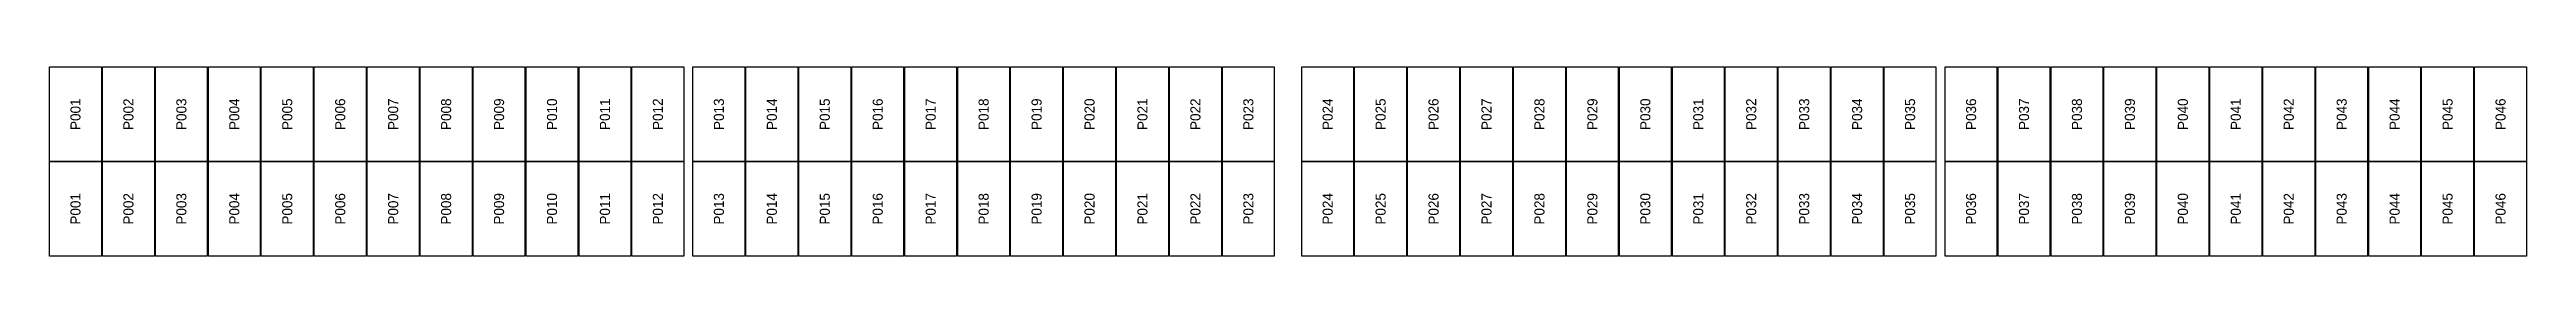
# Model space of a CAD drawing. Extents: x 296295 to 296770, y 651564 to 652121.
# Drawn here: x 296576.9 to 296631, y 651564.1 to 651568.2 of the extents above; entities that cross this region are included whole.
import ezdxf
from ezdxf.enums import TextEntityAlignment as Align

# ---------------------------------------------------------------- set-up
doc = ezdxf.new("R2010")
doc.units = 0

msp = doc.modelspace()

# ---------------------------------------------------------------- texts
at = {"layer": 'PANEL_POSITION'}
for s, p in [('P001', (296577.442, 651567.211)), ('P002', (296578.6, 651567.211)), ('P003', (296579.758, 651567.211)), ('P004', (296580.916, 651567.211)), ('P005', (296582.074, 651567.211)), ('P006', (296583.232, 651567.211)), ('P007', (296584.39, 651567.211)), ('P008', (296585.548, 651567.211)), ('P009', (296586.706, 651567.211)), ('P010', (296587.864, 651567.211)), ('P011', (296589.022, 651567.211)), ('P012', (296590.18, 651567.211)), ('P013', (296591.514, 651567.211)), ('P014', (296592.672, 651567.211)), ('P015', (296593.83, 651567.211)), ('P016', (296594.988, 651567.211)), ('P017', (296596.146, 651567.211)), ('P018', (296597.304, 651567.211)), ('P019', (296598.462, 651567.211)), ('P020', (296599.62, 651567.211)), ('P021', (296600.778, 651567.211)), ('P022', (296601.936, 651567.211)), ('P023', (296603.094, 651567.211)), ('P024', (296604.828, 651567.211)), ('P025', (296605.986, 651567.211)), ('P026', (296607.144, 651567.211)), ('P027', (296608.302, 651567.211)), ('P028', (296609.46, 651567.211)), ('P029', (296610.618, 651567.211)), ('P030', (296611.776, 651567.211)), ('P031', (296612.934, 651567.211)), ('P032', (296614.092, 651567.211)), ('P033', (296615.25, 651567.211)), ('P034', (296616.408, 651567.211)), ('P035', (296617.566, 651567.211)), ('P036', (296618.9, 651567.211)), ('P037', (296620.058, 651567.211)), ('P038', (296621.216, 651567.211)), ('P039', (296622.374, 651567.211)), ('P040', (296623.532, 651567.211)), ('P041', (296624.69, 651567.211)), ('P042', (296625.848, 651567.211)), ('P043', (296627.006, 651567.211)), ('P044', (296628.164, 651567.211)), ('P045', (296629.322, 651567.211)), ('P046', (296630.48, 651567.211)), ('P001', (296577.442, 651565.148)), ('P002', (296578.6, 651565.148)), ('P003', (296579.758, 651565.148)), ('P004', (296580.916, 651565.148)), ('P005', (296582.074, 651565.148)), ('P006', (296583.232, 651565.148)), ('P007', (296584.39, 651565.148)), ('P008', (296585.548, 651565.148)), ('P009', (296586.706, 651565.148)), ('P010', (296587.864, 651565.148)), ('P011', (296589.022, 651565.148)), ('P012', (296590.18, 651565.148)), ('P013', (296591.514, 651565.148)), ('P014', (296592.672, 651565.148)), ('P015', (296593.83, 651565.148)), ('P016', (296594.988, 651565.148)), ('P017', (296596.146, 651565.148)), ('P018', (296597.304, 651565.148)), ('P019', (296598.462, 651565.148)), ('P020', (296599.62, 651565.148)), ('P021', (296600.778, 651565.148)), ('P022', (296601.936, 651565.148)), ('P023', (296603.094, 651565.148)), ('P024', (296604.828, 651565.148)), ('P025', (296605.986, 651565.148)), ('P026', (296607.144, 651565.148)), ('P027', (296608.302, 651565.148)), ('P028', (296609.46, 651565.148)), ('P029', (296610.618, 651565.148)), ('P030', (296611.776, 651565.148)), ('P031', (296612.934, 651565.148)), ('P032', (296614.092, 651565.148)), ('P033', (296615.25, 651565.148)), ('P034', (296616.408, 651565.148)), ('P035', (296617.566, 651565.148)), ('P036', (296618.9, 651565.148)), ('P037', (296620.058, 651565.148)), ('P038', (296621.216, 651565.148)), ('P039', (296622.374, 651565.148)), ('P040', (296623.532, 651565.148)), ('P041', (296624.69, 651565.148)), ('P042', (296625.848, 651565.148)), ('P043', (296627.006, 651565.148)), ('P044', (296628.164, 651565.148)), ('P045', (296629.322, 651565.148)), ('P046', (296630.48, 651565.148))]:
    msp.add_text(s, height=0.22, rotation=90, dxfattribs=at).set_placement(p, align=Align.MIDDLE_CENTER)

# ---------------------------------------------------------------- linework, layer by layer
at = {"layer": 'PANELS_MASTER'}
for points in [[(296576.875, 651568.243), (296578.009, 651568.243), (296578.009, 651566.18), (296576.875, 651566.18)], [(296578.033, 651568.243), (296579.167, 651568.243), (296579.167, 651566.18), (296578.033, 651566.18)], [(296579.191, 651568.243), (296580.325, 651568.243), (296580.325, 651566.18), (296579.191, 651566.18)], [(296580.349, 651568.243), (296581.483, 651568.243), (296581.483, 651566.18), (296580.349, 651566.18)], [(296581.507, 651568.243), (296582.641, 651568.243), (296582.641, 651566.18), (296581.507, 651566.18)], [(296582.665, 651568.243), (296583.799, 651568.243), (296583.799, 651566.18), (296582.665, 651566.18)], [(296583.823, 651568.243), (296584.957, 651568.243), (296584.957, 651566.18), (296583.823, 651566.18)], [(296584.981, 651568.243), (296586.115, 651568.243), (296586.115, 651566.18), (296584.981, 651566.18)], [(296586.139, 651568.243), (296587.273, 651568.243), (296587.273, 651566.18), (296586.139, 651566.18)], [(296587.297, 651568.243), (296588.431, 651568.243), (296588.431, 651566.18), (296587.297, 651566.18)], [(296588.455, 651568.243), (296589.589, 651568.243), (296589.589, 651566.18), (296588.455, 651566.18)], [(296589.613, 651568.243), (296590.747, 651568.243), (296590.747, 651566.18), (296589.613, 651566.18)], [(296590.947, 651568.243), (296592.081, 651568.243), (296592.081, 651566.18), (296590.947, 651566.18)], [(296592.105, 651568.243), (296593.239, 651568.243), (296593.239, 651566.18), (296592.105, 651566.18)], [(296593.263, 651568.243), (296594.397, 651568.243), (296594.397, 651566.18), (296593.263, 651566.18)], [(296594.421, 651568.243), (296595.555, 651568.243), (296595.555, 651566.18), (296594.421, 651566.18)], [(296595.579, 651568.243), (296596.713, 651568.243), (296596.713, 651566.18), (296595.579, 651566.18)], [(296596.737, 651568.243), (296597.871, 651568.243), (296597.871, 651566.18), (296596.737, 651566.18)], [(296597.895, 651568.243), (296599.029, 651568.243), (296599.029, 651566.18), (296597.895, 651566.18)], [(296599.053, 651568.243), (296600.187, 651568.243), (296600.187, 651566.18), (296599.053, 651566.18)], [(296600.211, 651568.243), (296601.345, 651568.243), (296601.345, 651566.18), (296600.211, 651566.18)], [(296601.369, 651568.243), (296602.503, 651568.243), (296602.503, 651566.18), (296601.369, 651566.18)], [(296602.527, 651568.243), (296603.661, 651568.243), (296603.661, 651566.18), (296602.527, 651566.18)], [(296604.261, 651568.243), (296605.395, 651568.243), (296605.395, 651566.18), (296604.261, 651566.18)], [(296605.419, 651568.243), (296606.553, 651568.243), (296606.553, 651566.18), (296605.419, 651566.18)], [(296606.577, 651568.243), (296607.711, 651568.243), (296607.711, 651566.18), (296606.577, 651566.18)], [(296607.735, 651568.243), (296608.869, 651568.243), (296608.869, 651566.18), (296607.735, 651566.18)], [(296608.893, 651568.243), (296610.027, 651568.243), (296610.027, 651566.18), (296608.893, 651566.18)], [(296610.051, 651568.243), (296611.185, 651568.243), (296611.185, 651566.18), (296610.051, 651566.18)], [(296611.209, 651568.243), (296612.343, 651568.243), (296612.343, 651566.18), (296611.209, 651566.18)], [(296612.367, 651568.243), (296613.501, 651568.243), (296613.501, 651566.18), (296612.367, 651566.18)], [(296613.525, 651568.243), (296614.659, 651568.243), (296614.659, 651566.18), (296613.525, 651566.18)], [(296614.683, 651568.243), (296615.817, 651568.243), (296615.817, 651566.18), (296614.683, 651566.18)], [(296615.841, 651568.243), (296616.975, 651568.243), (296616.975, 651566.18), (296615.841, 651566.18)], [(296616.999, 651568.243), (296618.133, 651568.243), (296618.133, 651566.18), (296616.999, 651566.18)], [(296618.333, 651568.243), (296619.467, 651568.243), (296619.467, 651566.18), (296618.333, 651566.18)], [(296619.491, 651568.243), (296620.625, 651568.243), (296620.625, 651566.18), (296619.491, 651566.18)], [(296620.649, 651568.243), (296621.783, 651568.243), (296621.783, 651566.18), (296620.649, 651566.18)], [(296621.807, 651568.243), (296622.941, 651568.243), (296622.941, 651566.18), (296621.807, 651566.18)], [(296622.965, 651568.243), (296624.099, 651568.243), (296624.099, 651566.18), (296622.965, 651566.18)], [(296624.123, 651568.243), (296625.257, 651568.243), (296625.257, 651566.18), (296624.123, 651566.18)], [(296625.281, 651568.243), (296626.415, 651568.243), (296626.415, 651566.18), (296625.281, 651566.18)], [(296626.439, 651568.243), (296627.573, 651568.243), (296627.573, 651566.18), (296626.439, 651566.18)], [(296627.597, 651568.243), (296628.731, 651568.243), (296628.731, 651566.18), (296627.597, 651566.18)], [(296628.755, 651568.243), (296629.889, 651568.243), (296629.889, 651566.18), (296628.755, 651566.18)], [(296629.913, 651568.243), (296631.047, 651568.243), (296631.047, 651566.18), (296629.913, 651566.18)], [(296576.875, 651566.18), (296578.009, 651566.18), (296578.009, 651564.117), (296576.875, 651564.117)], [(296578.033, 651566.18), (296579.167, 651566.18), (296579.167, 651564.117), (296578.033, 651564.117)], [(296579.191, 651566.18), (296580.325, 651566.18), (296580.325, 651564.117), (296579.191, 651564.117)], [(296580.349, 651566.18), (296581.483, 651566.18), (296581.483, 651564.117), (296580.349, 651564.117)], [(296581.507, 651566.18), (296582.641, 651566.18), (296582.641, 651564.117), (296581.507, 651564.117)], [(296582.665, 651566.18), (296583.799, 651566.18), (296583.799, 651564.117), (296582.665, 651564.117)], [(296583.823, 651566.18), (296584.957, 651566.18), (296584.957, 651564.117), (296583.823, 651564.117)], [(296584.981, 651566.18), (296586.115, 651566.18), (296586.115, 651564.117), (296584.981, 651564.117)], [(296586.139, 651566.18), (296587.273, 651566.18), (296587.273, 651564.117), (296586.139, 651564.117)], [(296587.297, 651566.18), (296588.431, 651566.18), (296588.431, 651564.117), (296587.297, 651564.117)], [(296588.455, 651566.18), (296589.589, 651566.18), (296589.589, 651564.117), (296588.455, 651564.117)], [(296589.613, 651566.18), (296590.747, 651566.18), (296590.747, 651564.117), (296589.613, 651564.117)], [(296590.947, 651566.18), (296592.081, 651566.18), (296592.081, 651564.117), (296590.947, 651564.117)], [(296592.105, 651566.18), (296593.239, 651566.18), (296593.239, 651564.117), (296592.105, 651564.117)], [(296593.263, 651566.18), (296594.397, 651566.18), (296594.397, 651564.117), (296593.263, 651564.117)], [(296594.421, 651566.18), (296595.555, 651566.18), (296595.555, 651564.117), (296594.421, 651564.117)], [(296595.579, 651566.18), (296596.713, 651566.18), (296596.713, 651564.117), (296595.579, 651564.117)], [(296596.737, 651566.18), (296597.871, 651566.18), (296597.871, 651564.117), (296596.737, 651564.117)], [(296597.895, 651566.18), (296599.029, 651566.18), (296599.029, 651564.117), (296597.895, 651564.117)], [(296599.053, 651566.18), (296600.187, 651566.18), (296600.187, 651564.117), (296599.053, 651564.117)], [(296600.211, 651566.18), (296601.345, 651566.18), (296601.345, 651564.117), (296600.211, 651564.117)], [(296601.369, 651566.18), (296602.503, 651566.18), (296602.503, 651564.117), (296601.369, 651564.117)], [(296602.527, 651566.18), (296603.661, 651566.18), (296603.661, 651564.117), (296602.527, 651564.117)], [(296604.261, 651566.18), (296605.395, 651566.18), (296605.395, 651564.117), (296604.261, 651564.117)], [(296605.419, 651566.18), (296606.553, 651566.18), (296606.553, 651564.117), (296605.419, 651564.117)], [(296606.577, 651566.18), (296607.711, 651566.18), (296607.711, 651564.117), (296606.577, 651564.117)], [(296607.735, 651566.18), (296608.869, 651566.18), (296608.869, 651564.117), (296607.735, 651564.117)], [(296608.893, 651566.18), (296610.027, 651566.18), (296610.027, 651564.117), (296608.893, 651564.117)], [(296610.051, 651566.18), (296611.185, 651566.18), (296611.185, 651564.117), (296610.051, 651564.117)], [(296611.209, 651566.18), (296612.343, 651566.18), (296612.343, 651564.117), (296611.209, 651564.117)], [(296612.367, 651566.18), (296613.501, 651566.18), (296613.501, 651564.117), (296612.367, 651564.117)], [(296613.525, 651566.18), (296614.659, 651566.18), (296614.659, 651564.117), (296613.525, 651564.117)], [(296614.683, 651566.18), (296615.817, 651566.18), (296615.817, 651564.117), (296614.683, 651564.117)], [(296615.841, 651566.18), (296616.975, 651566.18), (296616.975, 651564.117), (296615.841, 651564.117)], [(296616.999, 651566.18), (296618.133, 651566.18), (296618.133, 651564.117), (296616.999, 651564.117)], [(296618.333, 651566.18), (296619.467, 651566.18), (296619.467, 651564.117), (296618.333, 651564.117)], [(296619.491, 651566.18), (296620.625, 651566.18), (296620.625, 651564.117), (296619.491, 651564.117)], [(296620.649, 651566.18), (296621.783, 651566.18), (296621.783, 651564.117), (296620.649, 651564.117)], [(296621.807, 651566.18), (296622.941, 651566.18), (296622.941, 651564.117), (296621.807, 651564.117)], [(296622.965, 651566.18), (296624.099, 651566.18), (296624.099, 651564.117), (296622.965, 651564.117)], [(296624.123, 651566.18), (296625.257, 651566.18), (296625.257, 651564.117), (296624.123, 651564.117)], [(296625.281, 651566.18), (296626.415, 651566.18), (296626.415, 651564.117), (296625.281, 651564.117)], [(296626.439, 651566.18), (296627.573, 651566.18), (296627.573, 651564.117), (296626.439, 651564.117)], [(296627.597, 651566.18), (296628.731, 651566.18), (296628.731, 651564.117), (296627.597, 651564.117)], [(296628.755, 651566.18), (296629.889, 651566.18), (296629.889, 651564.117), (296628.755, 651564.117)], [(296629.913, 651566.18), (296631.047, 651566.18), (296631.047, 651564.117), (296629.913, 651564.117)]]:
    msp.add_lwpolyline(points, close=True, dxfattribs=at)

msp.set_redraw_order([(e.dxf.handle, doc.entitydb.next_handle()) for e in msp.query("TEXT MTEXT ATTDEF DIMENSION ARC_DIMENSION")])  # texts and dimensions are drawn at this point

doc.saveas('drawing.dxf')
